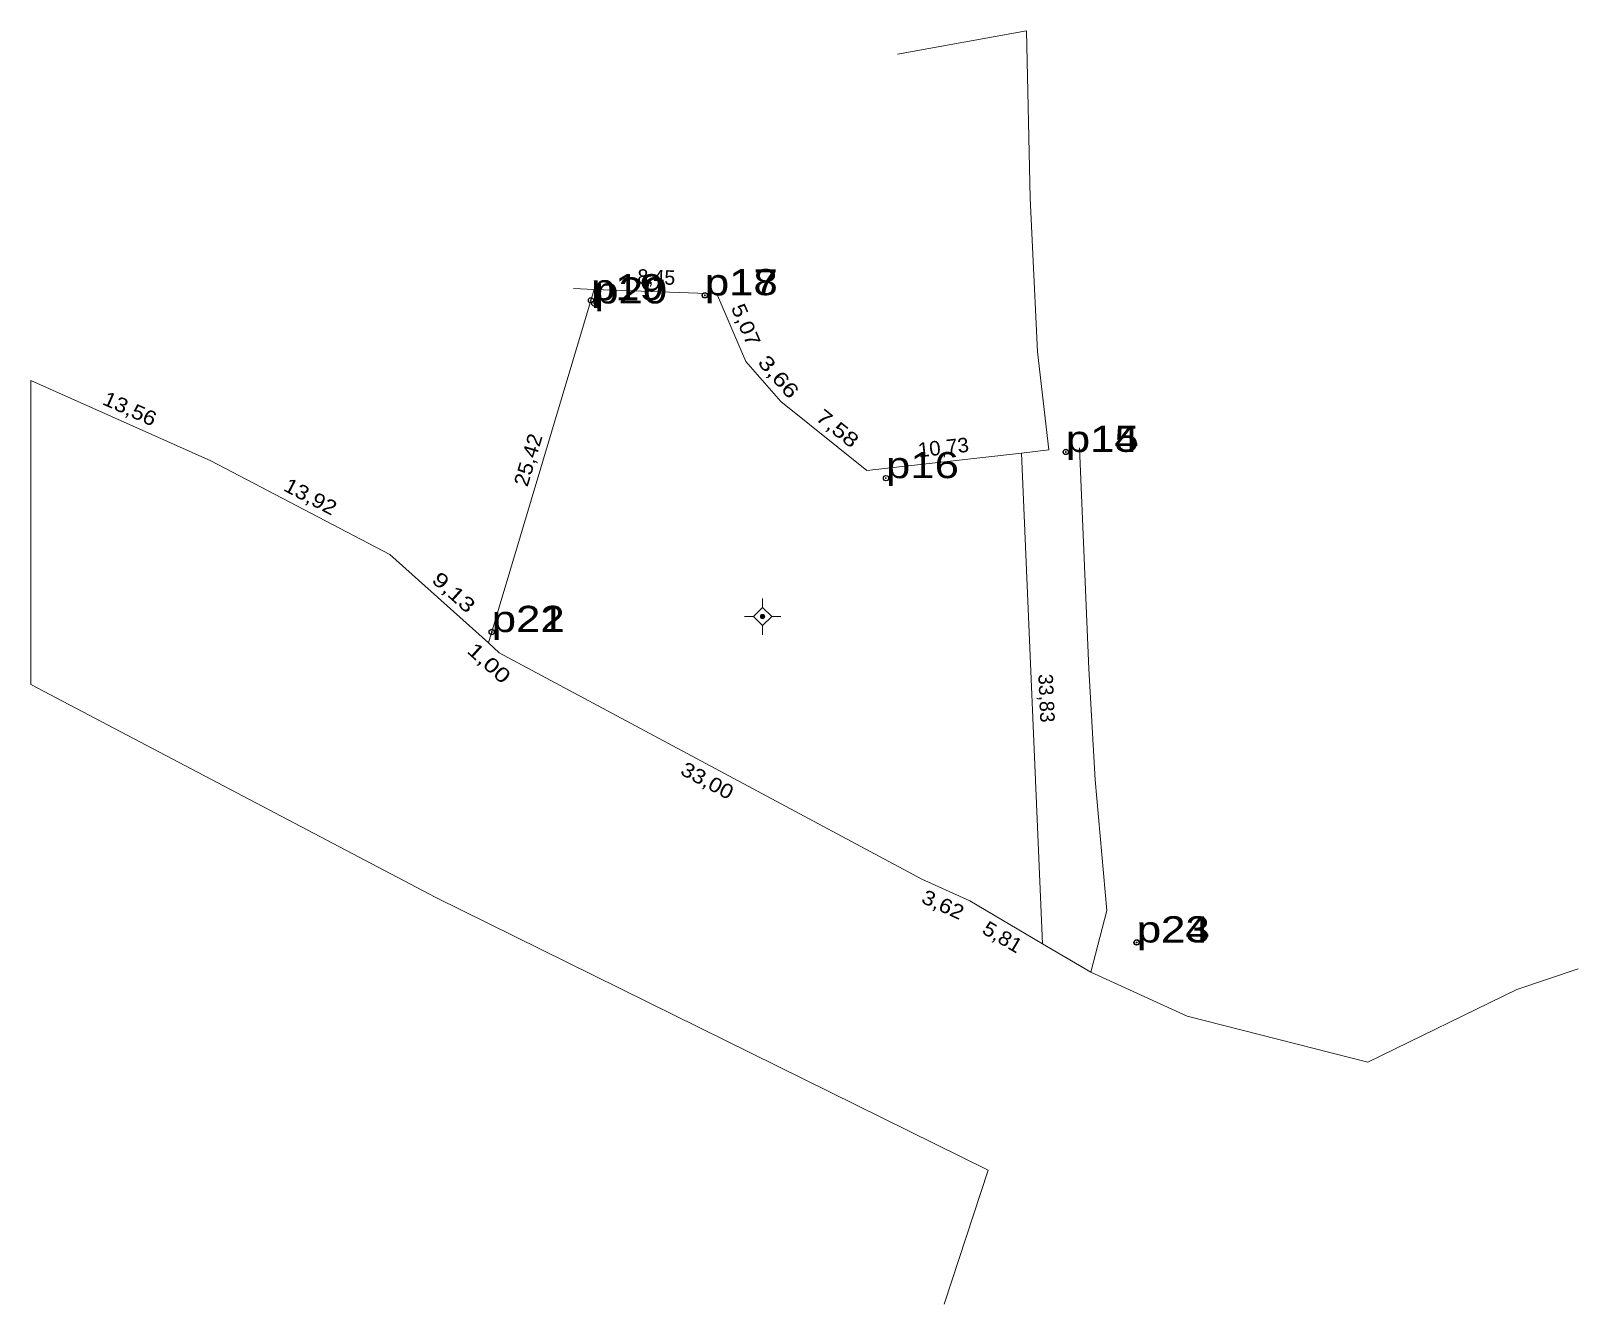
# Model space of a CAD drawing. Header units: metres. Extents: x 548912 to 551978, y 1837823 to 1841657.
# Drawn here: x 551000 to 551106.5, y 1837822.6 to 1837910.3 of the extents above; entities that cross this region are included whole.
import ezdxf
from ezdxf.enums import TextEntityAlignment as Align

# ---------------------------------------------------------------- set-up
doc = ezdxf.new("R2010")
doc.units = ezdxf.units.M
doc.header["$LTSCALE"] = 0.72
doc.header["$PDMODE"] = 32
doc.header["$PDSIZE"] = 0.36
for name, color, linetype, lineweight in [('10', 7, 'Continuous', 13), ('11', 7, 'Continuous', 13), ('16', 7, 'Continuous', 13), ('31', 7, 'Continuous', 13)]:
    doc.layers.add(name, color=color, linetype=linetype, lineweight=lineweight)
for name, color, linetype in [('12', 7, 'Continuous'), ('5', 7, 'Continuous'), ('7', 7, 'Continuous')]:
    doc.layers.add(name, color=color, linetype=linetype)

msp = doc.modelspace()

# ---------------------------------------------------------------- texts
at = {"layer": '12', "width": 1.25}
for s, p in [('p19', (551038.55, 1837891.71)), ('p20', (551038.78, 1837891.49)), ('p18', (551046.39, 1837892.06)), ('p17', (551046.39, 1837892.04)), ('p15', (551071.24, 1837881.27)), ('p14', (551071.24, 1837881.26)), ('p16', (551058.86, 1837879.46)), ('p22', (551031.72, 1837868.87)), ('p21', (551031.72, 1837868.86)), ('p24', (551076.11, 1837847.48)), ('p23', (551076.13, 1837847.49))]:
    msp.add_text(s, height=1.8, dxfattribs=at).set_placement(p)
at = {"layer": '5'}
for s, rotation, p in [('8,45', 357.969, (551043.0323, 1837892.812)), ('33,83', 272.447, (551069.4145, 1837864.2863))]:
    msp.add_text(s, height=1, rotation=rotation, dxfattribs=at).set_placement(p, align=Align.CENTER)
for s, rotation, width, p in [('5,07', 293.124, 1.15, (551048.758, 1837889.8264)), ('3,66', 311.348, 1.3, (551051.0945, 1837886.1153)), ('13,56', 335.969, 1.15, (551006.6064, 1837883.7879)), ('7,58', 321.104, 1.25, (551055.2111, 1837882.5)), ('25,42', 73.359, 1.1, (551034.7041, 1837880.5768)), ('10,73', 6.41, 1.05, (551062.8642, 1837881.0882)), ('13,92', 332.385, 1.15, (551019.0132, 1837877.7529)), ('9,13', 318.042, 1.3, (551028.7757, 1837871.2281)), ('1,00', 318.043, 1.3, (551031.2057, 1837866.3581)), ('33,00', 331.812, 1.15, (551046.3238, 1837858.1901)), ('3,62', 335.556, 1.15, (551062.5781, 1837849.6354)), ('5,81', 329.431, 1.1, (551066.6307, 1837847.4299))]:
    msp.add_text(s, height=1, rotation=rotation, dxfattribs=dict(at, width=width)).set_placement(p, align=Align.CENTER)

# ---------------------------------------------------------------- hatches: boundary and pattern name
at = {"layer": '11'}
msp.add_hatch(color=256, dxfattribs=at).paths.add_polyline_path([(551050.5098, 1837869.93, 1), (551050.2098, 1837869.93, 1)])

# ---------------------------------------------------------------- linework, layer by layer
at = {"layer": '10'}
msp.add_lwpolyline([(551031.5, 1837868.11), (551038.77, 1837892.46), (551047.22, 1837892.16), (551049.21, 1837887.5), (551051.63, 1837884.75), (551057.53, 1837879.99), (551068.19, 1837881.19), (551069.64, 1837847.39), (551064.63, 1837850.35), (551061.33, 1837851.85), (551032.24, 1837867.44)], close=True, dxfattribs=at)
msp.add_lwpolyline([(551000, 1837886.18), (551012.38, 1837880.66), (551024.71, 1837874.21), (551031.5, 1837868.11)], dxfattribs=at)
at = {"layer": '11'}
for p, q in [((551050.36, 1837871.18), (551050.36, 1837870.55)), ((551049.73, 1837869.93), (551049.11, 1837869.93)), ((551051.61, 1837869.93), (551050.99, 1837869.93)), ((551050.36, 1837869.31), (551050.36, 1837868.68))]:
    msp.add_line(p, q, dxfattribs=at)
msp.add_lwpolyline([(551050.36, 1837870.55), (551049.73, 1837869.93), (551050.36, 1837869.31), (551050.99, 1837869.93)], close=True, dxfattribs=at)
msp.add_circle((551050.3598, 1837869.93), 0.15, dxfattribs=at)
at = {"layer": '16'}
for p, q in [((551037.35, 1837892.51), (551038.77, 1837892.46)), ((551069.64, 1837847.39), (551071.91, 1837846.05))]:
    msp.add_line(p, q, dxfattribs=at)
for points in [[(551068.19, 1837881.19), (551070.08, 1837881.4), (551069.3, 1837888.17), (551068.78, 1837898.74), (551068.54, 1837910.26), (551059.65, 1837908.67)], [(551072.18, 1837881.54), (551072.83, 1837866.33), (551073.26, 1837858.69), (551074.06, 1837849.69), (551072.96, 1837845.43)], [(551106.5, 1837845.67), (551102.29, 1837844.25), (551092.02, 1837839.25), (551079.6, 1837842.4), (551072.96, 1837845.43), (551071.91, 1837846.05)]]:
    msp.add_lwpolyline(points, dxfattribs=at)
at = {"layer": '31'}
msp.add_lwpolyline([(551000, 1837886.18), (551000, 1837865.25), (551027.87, 1837850.58), (551065.89, 1837831.81), (551062.87, 1837822.58)], dxfattribs=at)
at = {"layer": '7'}
for p in [(551038.55, 1837891.71), (551046.39, 1837892.06), (551046.39, 1837892.04), (551038.78, 1837891.49), (551071.24, 1837881.27), (551071.24, 1837881.26), (551058.86, 1837879.46), (551031.72, 1837868.87), (551031.72, 1837868.86), (551076.11, 1837847.48), (551076.13, 1837847.49)]:
    msp.add_point(p, dxfattribs=at)

msp.set_redraw_order([(e.dxf.handle, doc.entitydb.next_handle()) for e in msp.query("TEXT MTEXT ATTDEF DIMENSION ARC_DIMENSION")])  # texts and dimensions are drawn at this point

doc.saveas('drawing.dxf')
